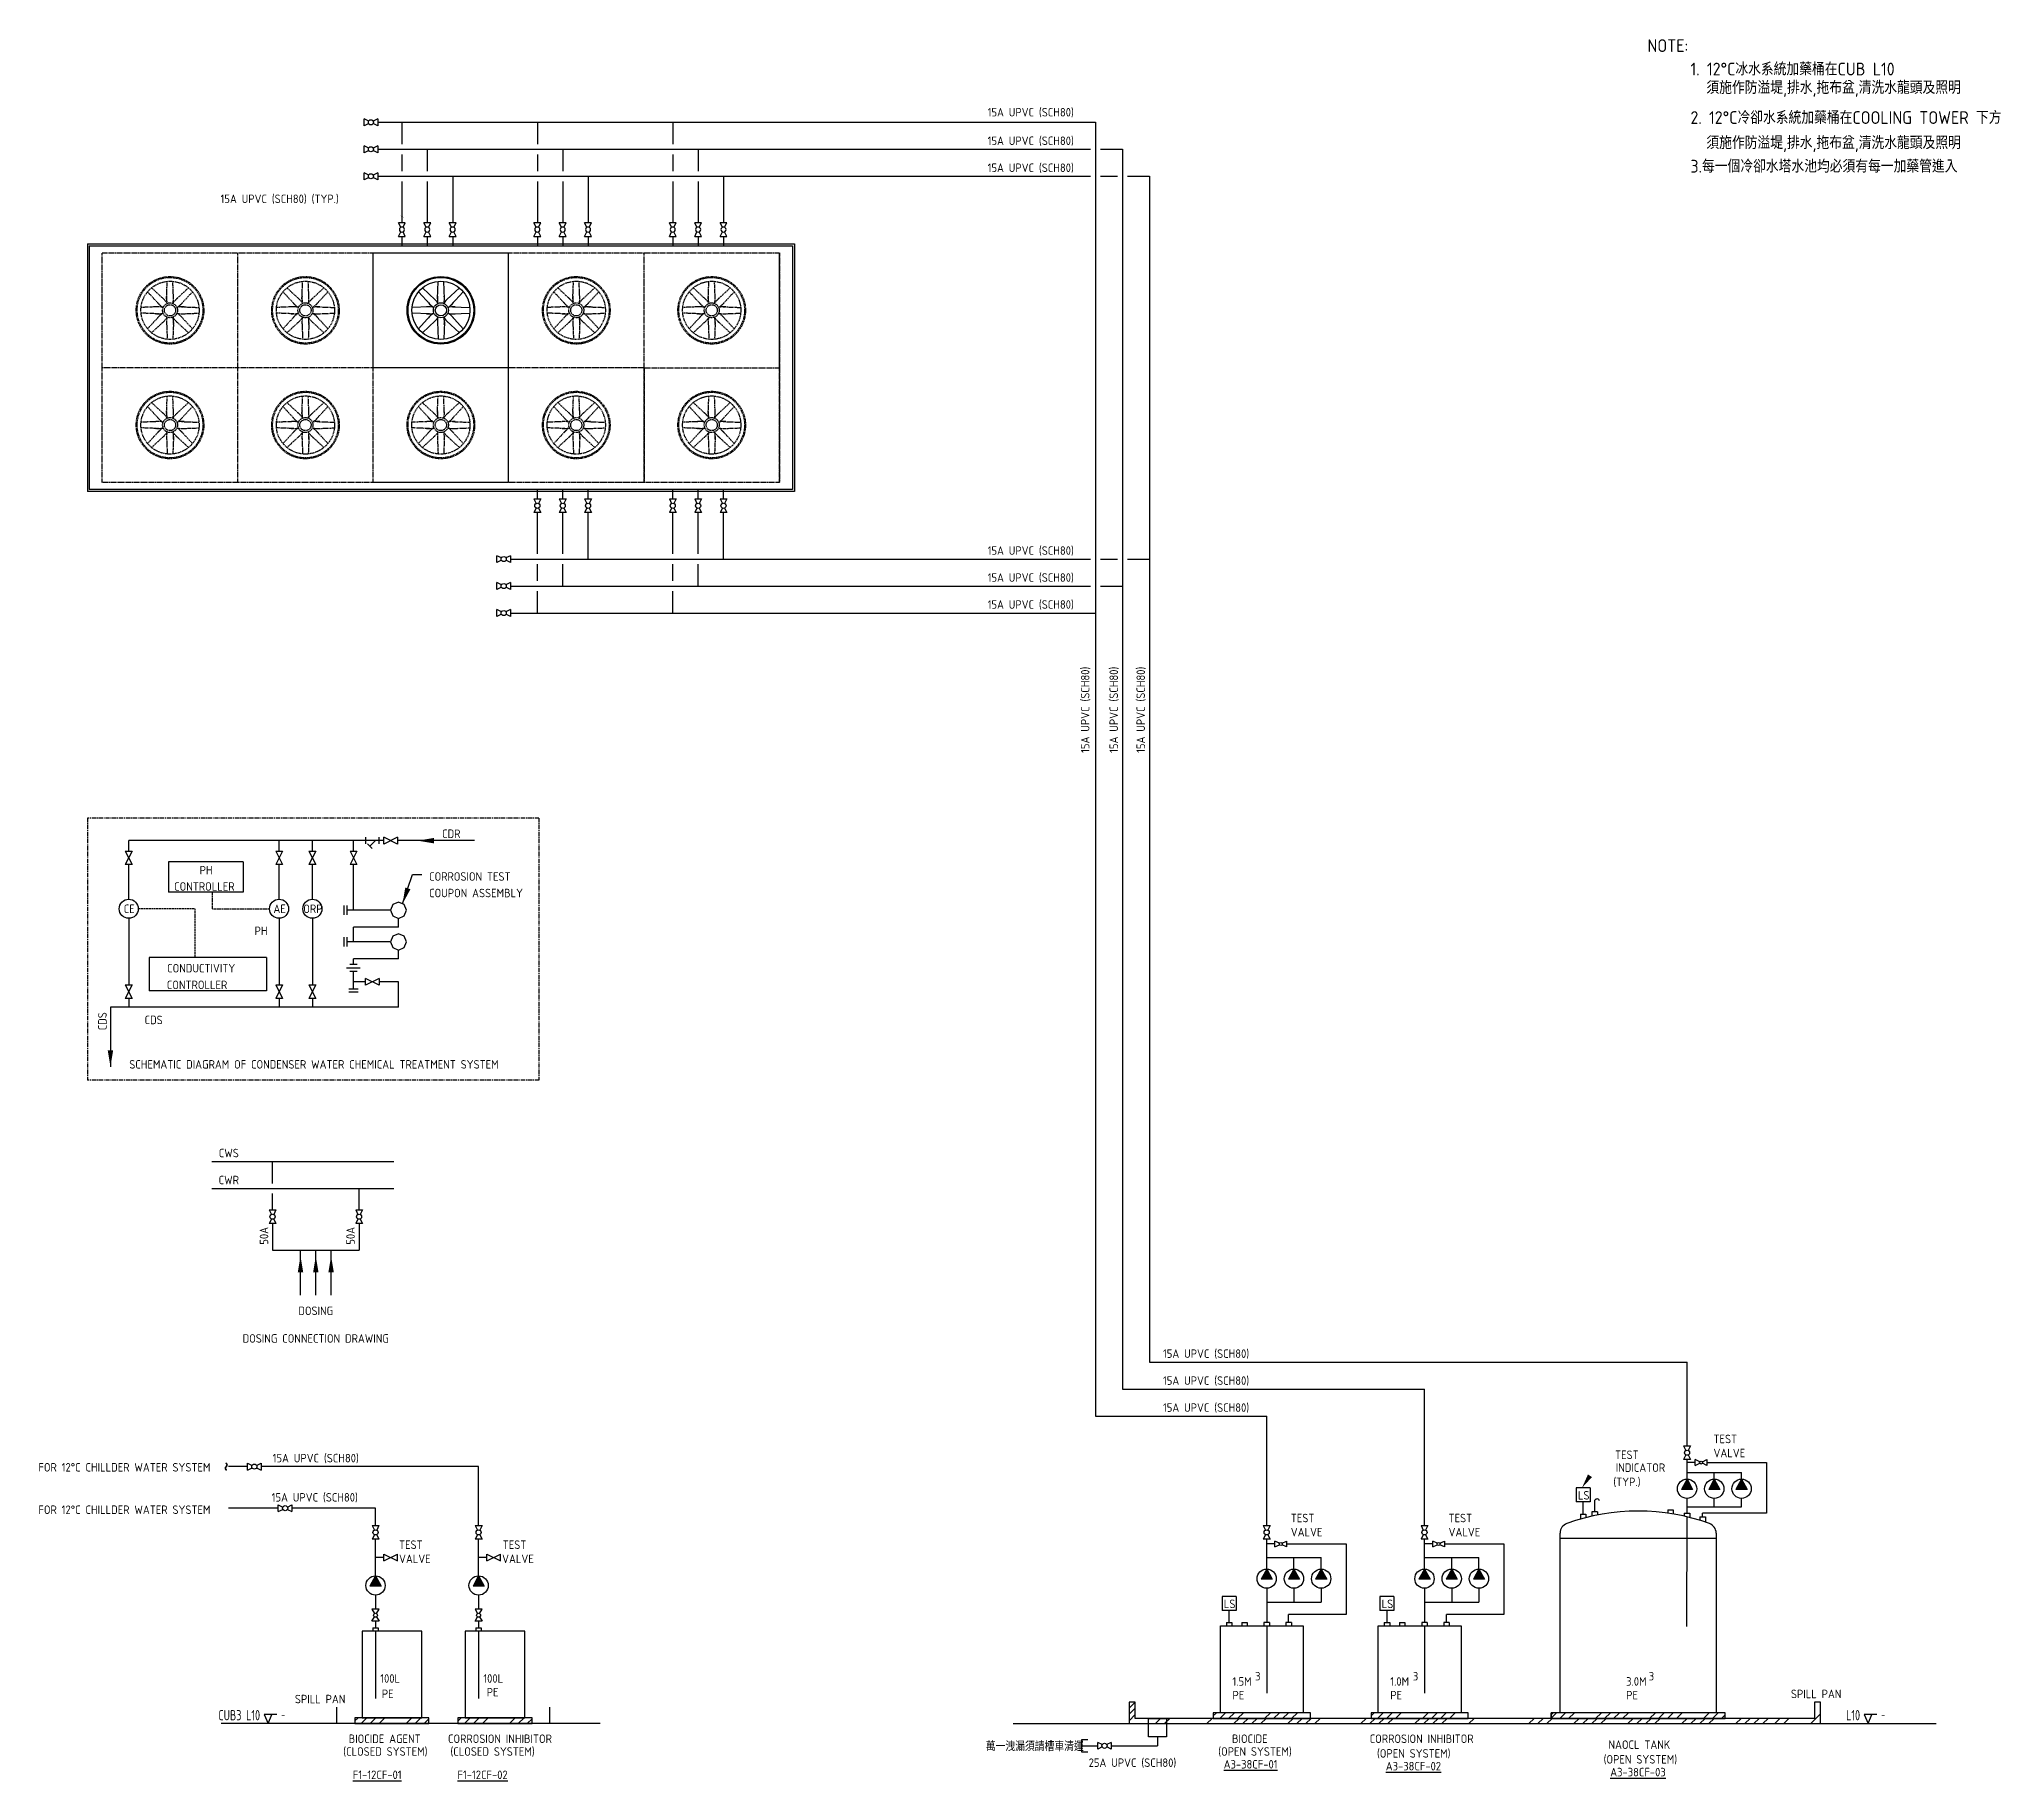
# Model space of a CAD drawing. Header units: millimetres. Extents: x 139 to 715, y 66 to 578.
import ezdxf
from ezdxf.enums import TextEntityAlignment as Align

# ---------------------------------------------------------------- set-up
doc = ezdxf.new("R2010")
doc.units = ezdxf.units.MM
for name, pattern in [('CENTER', [2, 1.25, -0.25, 0.25, -0.25]), ('DOT2', [0.125, 0, -0.125]), ('HIDDEN', [0.375, 0.25, -0.125])]:
    doc.linetypes.add(name, pattern=pattern)
for name, color, linetype in [('BASE', 3, 'Continuous'), ('EQ', 4, 'Continuous'), ('G-ANNO-TEXT', 3, 'Continuous'), ('M-CWTR-COND', 210, 'Continuous'), ('M-CWTR-EQPM', 22, 'Continuous'), ('M-CWTR-TEXT', 3, 'Continuous'), ('M-CWTR-VAVE', 2, 'Continuous'), ('M-DETL-02', 4, 'Continuous'), ('M-HVAC-EQPM', 22, 'Continuous'), ('M-SUMP', 1, 'Continuous'), ('M-TEXT-AR', 91, 'Continuous'), ('M6-CWTR-PIPE', 4, 'Continuous'), ('MENOTE', 4, 'Continuous'), ('TEXT', 3, 'Continuous'), ('TX1', 3, 'Continuous'), ('U-PCW-VALVE', 3, 'Continuous')]:
    doc.layers.add(name, color=color, linetype=linetype)
doc.styles.add('AA-TXT', font='isocp.shx', dxfattribs={"bigfont": 'chineset.shx'})

msp = doc.modelspace()

# ---------------------------------------------------------------- texts
at = {"layer": 'M-CWTR-COND', "style": 'AA-TXT'}
msp.add_text('~', height=5, rotation=270, dxfattribs=at).set_placement((191.39, 158.61), align=Align.CENTER)
at = {"layer": 'M-CWTR-TEXT', "linetype": 'Continuous', "style": 'AA-TXT'}
for s, height, p in [('NOTE:', 3.75, (611.17, 573.99)), ('1. 12%%DC冰水系統加藥桶在CUB L10', 3.75, (623.8, 567.12)), ('須施作防溢堤,排水,拖布盆,清洗水龍頭及照明', 3.75, (628.46, 561.69)), ('2. 12%%DC冷卻水系統加藥桶在COOLING TOWER 下方', 3.75, (623.8, 552.87)), ('須施作防溢堤,排水,拖布盆,清洗水龍頭及照明', 3.75, (628.46, 545.49)), ('3.每一個冷卻水塔水池均必須有每一加藥管進入', 3.75, (623.8, 538.58)), (' CDR', 2.5, (255.95, 343.2)), ('PH', 2.5, (186.23, 332.49)), ('CONTROLLER', 2.5, (178.75, 327.72)), ('CORROSION TEST', 2.5, (253.58, 330.65)), ('COUPON ASSEMBLY', 2.5, (253.58, 325.79)), ('PH', 2.5, (202.35, 314.68)), ('CONDUCTIVITY', 2.5, (176.69, 303.71)), ('CONTROLLER', 2.5, (176.61, 298.82)), (' CDS', 2.5, (168.64, 288.53)), ('TEST ', 2.5, (630.55, 165.49)), ('TEST ', 2.5, (601.66, 160.84)), ('VALVE', 2.5, (630.55, 161.35)), ('(TYP.)', 2.5, (601.15, 152.87)), ('INDICATOR', 2.5, (601.85, 157.07)), ('TEST ', 2.5, (244.75, 134.44)), ('VALVE', 2.5, (244.75, 130.29)), ('VALVE', 2.5, (275.01, 130.29)), ('TEST ', 2.5, (275.18, 134.44)), ('3', 2.5, (496.02, 95.81)), ('3', 2.5, (542.32, 95.81)), ('3', 2.5, (611.56, 95.81)), ('100L', 2.5, (239.23, 95.15)), ('PE', 2.5, (239.7, 90.65)), ('100L', 2.5, (269.48, 95.15)), ('PE', 2.5, (270.48, 91.12)), ('1.5M', 2.5, (489.36, 94.29)), ('PE', 2.5, (489.37, 90.25)), ('1.0M', 2.5, (535.67, 94.29)), ('PE', 2.5, (535.68, 90.25)), ('3.0M', 2.5, (604.91, 94.29)), ('PE', 2.5, (604.91, 90.25)), ('SPILL PAN', 2.5, (653.27, 90.62)), ('SPILL PAN', 2.5, (214.18, 89.11)), ('(CLOSED SYSTEM)', 2.5, (228.37, 73.71)), ('BIOCIDE AGENT', 2.5, (229.97, 77.46)), ('CORROSION INHIBITOR', 2.5, (259.12, 77.46)), ('(CLOSED SYSTEM)', 2.5, (259.83, 73.71)), ('萬一洩漏須請槽車清運', 2.5, (416.96, 75.11)), ('(OPEN SYSTEM)', 2.5, (485.19, 73.71)), ('BIOCIDE', 2.5, (489.22, 77.46)), ('CORROSION INHIBITOR', 2.5, (529.64, 77.46)), ('(OPEN SYSTEM)', 2.5, (531.78, 73.15)), ('NAOCL TANK', 2.5, (599.72, 75.72)), ('%%UF1-12CF-01', 2.5, (231.18, 66.87)), ('%%UF1-12CF-02', 2.5, (261.89, 66.86)), ('%%UA3-38CF-01', 2.5, (486.78, 69.96)), ('%%UA3-38CF-02', 2.5, (534.35, 69.4)), ('(OPEN SYSTEM)', 2.5, (598.3, 71.41)), ('%%UA3-38CF-03', 2.5, (600.24, 67.66))]:
    msp.add_text(s, height=height, dxfattribs=at).set_placement(p)
for s, p in [('15A UPVC (SCH80)', (430.15, 555.06)), ('15A UPVC (SCH80)', (430.15, 546.68)), ('15A UPVC (SCH80)', (430.15, 538.76)), ('15A UPVC (SCH80) (TYP.)', (209.71, 529.64)), ('15A UPVC (SCH80)', (430.15, 426.35)), ('15A UPVC (SCH80)', (430.15, 418.43)), ('15A UPVC (SCH80)', (430.15, 410.51)), ('CWS', (194.79, 249.44)), ('CWR', (194.79, 241.52)), ('DOSING', (220.3, 203.12)), ('DOSING CONNECTION DRAWING', (220.3, 195)), ('15A UPVC (SCH80)', (481.61, 190.54)), ('15A UPVC (SCH80)', (481.61, 182.62)), ('15A UPVC (SCH80)', (481.61, 174.7)), ('15A UPVC (SCH80)', (220.3, 159.86)), ('FOR 12%%DC CHILLDER WATER SYSTEM', (164.15, 157.16)), ('15A UPVC (SCH80)', (220.01, 148.34)), ('FOR 12%%DC CHILLDER WATER SYSTEM', (164.15, 144.71)), ('25A UPVC (SCH80)', (460.01, 70.43))]:
    msp.add_text(s, height=2.5, dxfattribs=at).set_placement(p, align=Align.CENTER)
for s, p in [('15A UPVC (SCH80)', (447.38, 380.85)), ('15A UPVC (SCH80)', (455.77, 380.85)), ('15A UPVC (SCH80)', (463.69, 380.85)), ('50A', (206.37, 226.39)), ('50A', (231.77, 226.39))]:
    msp.add_text(s, height=2.5, rotation=90, dxfattribs=at).set_placement(p, align=Align.CENTER)
msp.add_text(' CDS', height=2.5, rotation=90, dxfattribs=at).set_placement((158.94, 285.3))
at = {"layer": 'M-CWTR-TEXT', "style": 'AA-TXT'}
for s, p in [('SCHEMATIC DIAGRAM OF CONDENSER WATER CHEMICAL TREATMENT SYSTEM', (165.57, 275.48)), ('TEST ', (506.48, 142.27)), ('TEST ', (552.79, 142.27)), ('VALVE', (506.48, 138.13)), ('VALVE', (552.79, 138.13))]:
    msp.add_text(s, height=2.5, dxfattribs=at).set_placement(p)
at = {"layer": 'MENOTE', "style": 'AA-TXT'}
for p in [(590.76, 148.94), (486.84, 117.06), (533.15, 117.06)]:
    msp.add_text('LS', height=2.5, dxfattribs=at).set_placement(p)
at = {"layer": 'U-PCW-VALVE', "style": 'AA-TXT'}
for s, p in [('CE', (165.57, 322.42)), ('AE', (209.7, 322.42)), ('ORP', (219.47, 322.42))]:
    msp.add_text(s, height=2.5, dxfattribs=at).set_placement(p, align=Align.MIDDLE)

# ---------------------------------------------------------------- blocks, each defined once
blk = doc.blocks.new('MF22DA')
at = {"linetype": 'ByBlock'}
for p, q in [((-0.5, 0), (-0.25, 0)), ((-0.25, 0.27), (-0.25, -0.27)), ((0, 0.5), (0, -0.5)), ((0.25, 0.27), (0.25, -0.27)), ((0.25, 0), (0.5, 0))]:
    blk.add_line(p, q, dxfattribs=at)
blk = doc.blocks.new('0111B')
at = {"layer": 'M-CWTR-VAVE'}
for p, q in [((0, 4), (0.66, 2.67)), ((0, 4), (2, 4)), ((0.66, 1.33), (0, 0)), ((2, 0), (0, 0)), ((2, 4), (1.34, 2.67)), ((1.34, 1.33), (2, 0))]:
    blk.add_line(p, q, dxfattribs=at)
blk.add_circle((1, 2), 0.75, dxfattribs=at)
blk = doc.blocks.new('RISER-TXT')
at = {"layer": 'G-ANNO-TEXT'}
for p, q in [((-1.15, 2.64), (0, 0)), ((2.6, 2.64), (-1.15, 2.64)), ((0, 0), (1.15, 2.64))]:
    blk.add_line(p, q, dxfattribs=at)
at = {"layer": 'G-ANNO-TEXT', "style": 'AA-TXT', "width": 0.8}
blk.add_attdef('LEVEL', text='', height=3, dxfattribs=at).set_placement((-2.33, 0.96), align=Align.RIGHT)
blk.add_attdef('HIGEHT', (3.82, 1.42), '', height=2.5, dxfattribs=at)
blk = doc.blocks.new('MA20D1')
at = {"layer": 'M-CWTR-VAVE'}
for p, q in [((-0.11, 0.06), (-0.5, 0.25)), ((-0.5, -0.25), (-0.5, 0.25)), ((0.11, 0.06), (0.5, 0.25)), ((0.5, 0.25), (0.5, -0.25)), ((-0.5, -0.25), (-0.11, -0.06)), ((0.5, -0.25), (0.11, -0.06))]:
    blk.add_line(p, q, dxfattribs=at)
blk.add_circle((0, 0), 0.128, dxfattribs=at)

# ---------------------------------------------------------------- hatches: boundary and pattern name
at = {"layer": 'M-CWTR-EQPM'}
h = msp.add_hatch(dxfattribs=at)
h.set_pattern_fill('ANSI34', color=252, scale=14.933333, style=0)
h.set_pattern_definition([(45, (-83.854, 21.707), (-7.9196, 7.9196), []), (45, (-81.214, 21.707), (-7.9196, 7.9196), []), (45, (-78.574, 21.707), (-7.9196, 7.9196), []), (45, (-75.934, 21.707), (-7.9196, 7.9196), [])])
h.paths.add_polyline_path([(231.79, 84.84), (231.79, 83.16), (253.53, 83.16), (253.53, 84.84)])
h = msp.add_hatch(dxfattribs=at)
h.set_pattern_fill('ANSI34', color=252, scale=14.933333, style=0)
h.set_pattern_definition([(45, (-53.598, 21.707), (-7.9196, 7.9196), []), (45, (-50.958, 21.707), (-7.9196, 7.9196), []), (45, (-48.318, 21.707), (-7.9196, 7.9196), []), (45, (-45.678, 21.707), (-7.9196, 7.9196), [])])
h.paths.add_polyline_path([(262.04, 84.84), (262.04, 83.16), (283.78, 83.16), (283.78, 84.84)])
h = msp.add_hatch(dxfattribs=at)
h.set_pattern_fill('ANSI34', color=252, scale=14.933333, style=0)
h.set_pattern_definition([(45, (168.08, 23.222), (-7.9196, 7.9196), []), (45, (170.72, 23.222), (-7.9196, 7.9196), []), (45, (173.36, 23.222), (-7.9196, 7.9196), []), (45, (176, 23.222), (-7.9196, 7.9196), [])])
h.paths.add_polyline_path([(483.72, 86.36), (483.72, 84.68), (512.27, 84.68), (512.27, 86.36)])
h = msp.add_hatch(dxfattribs=at)
h.set_pattern_fill('ANSI34', color=252, scale=14.933333, style=0)
h.set_pattern_definition([(45, (214.386, 23.222), (-7.9196, 7.9196), []), (45, (217.025, 23.222), (-7.9196, 7.9196), []), (45, (219.665, 23.222), (-7.9196, 7.9196), []), (45, (222.305, 23.222), (-7.9196, 7.9196), [])])
h.paths.add_polyline_path([(530.03, 86.36), (530.03, 84.68), (558.58, 84.68), (558.58, 86.36)])
h = msp.add_hatch(dxfattribs=at)
h.set_pattern_fill('ANSI34', color=252, scale=14.933333, style=0)
h.set_pattern_definition([(45, (214.116, 23.222), (-7.9196, 7.9196), []), (45, (216.756, 23.222), (-7.9196, 7.9196), []), (45, (219.396, 23.222), (-7.9196, 7.9196), []), (45, (222.036, 23.222), (-7.9196, 7.9196), [])])
h.paths.add_polyline_path([(583.37, 86.36), (583.37, 84.68), (582.86, 84.68), (582.86, 86.36)])
h = msp.add_hatch(dxfattribs=at)
h.set_pattern_fill('ANSI34', color=252, scale=14.933333, style=0)
h.set_pattern_definition([(45, (265.231, 23.222), (-7.9196, 7.9196), []), (45, (267.871, 23.222), (-7.9196, 7.9196), []), (45, (270.511, 23.222), (-7.9196, 7.9196), []), (45, (273.151, 23.222), (-7.9196, 7.9196), [])])
h.paths.add_polyline_path([(582.86, 86.36), (582.86, 84.68), (633.98, 84.68), (633.98, 86.36)])

# ---------------------------------------------------------------- linework, layer by layer
at = {"ltscale": 0.1}
for p, q in [((226.53, 83.16), (226.53, 87.96)), ((289.04, 83.16), (289.04, 87.96)), ((289.04, 83.16), (226.53, 83.16))]:
    msp.add_line(p, q, dxfattribs=at)
at = {"color": 1, "ltscale": 0.1}
for p, q in [((303.8, 83.16), (192.58, 83.16)), ((425, 83.16), (459.01, 83.16)), ((661.94, 83.16), (695.94, 83.16))]:
    msp.add_line(p, q, dxfattribs=at)
at = {"layer": 'BASE', "color": 3}
for points in [[(231.79, 84.84), (231.79, 83.16), (253.53, 83.16), (253.53, 84.84)], [(262.04, 84.84), (262.04, 83.16), (283.78, 83.16), (283.78, 84.84)], [(483.72, 86.36), (483.72, 84.68), (512.27, 84.68), (512.27, 86.36)], [(530.03, 86.36), (530.03, 84.68), (558.58, 84.68), (558.58, 86.36)], [(582.86, 86.36), (582.86, 84.68), (582.86, 84.68), (582.86, 86.36)], [(582.86, 86.36), (582.86, 84.68), (633.98, 84.68), (633.98, 86.36)]]:
    msp.add_lwpolyline(points, close=True, dxfattribs=at)
at = {"layer": 'EQ'}
for p, q in [((594.38, 152.4), (590.27, 152.4)), ((590.27, 152.4), (590.27, 148.29)), ((594.38, 152.4), (594.38, 148.29)), ((594.38, 148.29), (590.27, 148.29)), ((486.36, 120.52), (486.36, 116.41)), ((490.47, 120.52), (486.36, 120.52)), ((490.47, 116.41), (486.36, 116.41)), ((490.47, 120.52), (490.47, 116.41)), ((532.66, 120.52), (532.66, 116.41)), ((536.77, 120.52), (532.66, 120.52)), ((536.77, 116.41), (532.66, 116.41)), ((536.77, 120.52), (536.77, 116.41))]:
    msp.add_line(p, q, dxfattribs=at)
at = {"layer": 'M-CWTR-COND'}
for p, q in [((238.51, 553.35), (449.17, 553.35)), ((245.59, 553.35), (245.59, 546.93)), ((285.34, 553.35), (285.34, 546.93)), ((325.09, 553.35), (325.09, 546.93)), ((449.17, 553.35), (449.17, 173.45)), ((238.51, 545.43), (447.67, 545.43)), ((245.59, 543.93), (245.59, 539.01)), ((253.04, 545.43), (253.04, 539.01)), ((285.34, 543.93), (285.34, 539.01)), ((292.79, 545.43), (292.79, 539.01)), ((325.09, 543.93), (325.09, 539.01)), ((332.53, 545.43), (332.53, 539.01)), ((450.67, 545.43), (457.08, 545.43)), ((457.08, 545.43), (457.08, 181.37)), ((238.51, 537.51), (447.67, 537.51)), ((245.59, 536.01), (245.59, 523.86)), ((253.04, 536.01), (253.04, 523.86)), ((260.49, 537.51), (260.49, 523.86)), ((285.34, 536.01), (285.34, 523.86)), ((292.79, 536.01), (292.79, 523.86)), ((300.23, 537.51), (300.23, 523.86)), ((325.09, 536.01), (325.09, 523.86)), ((332.53, 536.01), (332.53, 523.86)), ((339.98, 537.51), (339.98, 523.86)), ((450.67, 537.51), (455.58, 537.51)), ((458.58, 537.51), (465, 537.51)), ((465, 537.51), (465, 189.29)), ((245.59, 519.86), (245.59, 517.11)), ((253.04, 519.86), (253.04, 517.11)), ((260.49, 519.86), (260.49, 517.11)), ((285.34, 519.86), (285.34, 517.11)), ((292.79, 519.86), (292.79, 517.11)), ((300.23, 519.86), (300.23, 517.11)), ((325.09, 519.86), (325.09, 517.11)), ((332.53, 519.86), (332.53, 517.11)), ((339.98, 519.86), (339.98, 517.11)), ((285.34, 442.75), (285.34, 445.5)), ((292.79, 442.75), (292.79, 445.5)), ((300.23, 442.75), (300.23, 445.5)), ((325.09, 442.75), (325.09, 445.5)), ((332.53, 442.75), (332.53, 445.5)), ((339.98, 442.75), (339.98, 445.5)), ((285.34, 426.6), (285.34, 438.75)), ((292.79, 426.6), (292.79, 438.75)), ((300.23, 425.1), (300.23, 438.75)), ((325.09, 426.6), (325.09, 438.75)), ((332.53, 426.6), (332.53, 438.75)), ((339.98, 425.1), (339.98, 438.75)), ((277.46, 425.1), (447.67, 425.1)), ((285.34, 418.68), (285.34, 423.6)), ((292.79, 417.18), (292.79, 423.6)), ((325.09, 418.68), (325.09, 423.6)), ((332.53, 417.18), (332.53, 423.6)), ((450.67, 425.1), (455.58, 425.1)), ((458.58, 425.1), (465, 425.1)), ((277.46, 417.18), (447.67, 417.18)), ((285.34, 409.26), (285.34, 415.68)), ((325.09, 409.26), (325.09, 415.68)), ((450.67, 417.18), (457.08, 417.18)), ((277.46, 409.26), (449.17, 409.26)), ((189.78, 248.19), (243.21, 248.19)), ((207.62, 241.77), (207.62, 248.19)), ((189.78, 240.27), (243.21, 240.27)), ((207.62, 233.99), (207.62, 238.77)), ((233.02, 233.99), (233.02, 240.27)), ((207.62, 229.99), (207.62, 222.18)), ((233.02, 229.99), (233.02, 222.18)), ((207.62, 222.18), (233.02, 222.18)), ((465, 189.29), (622.78, 189.29)), ((622.78, 164.7), (622.78, 189.29)), ((457.08, 181.37), (545.71, 181.37)), ((545.71, 141.3), (545.71, 181.37)), ((449.17, 173.45), (499.4, 173.45)), ((499.4, 141.3), (499.4, 173.45)), ((200.28, 158.61), (194.65, 158.61)), ((268.1, 158.61), (204.28, 158.61)), ((268.1, 141.3), (268.1, 158.61)), ((622.77, 156.89), (638.78, 156.88)), ((622.78, 154.95), (622.78, 160.7)), ((625.21, 159.81), (622.78, 159.81)), ((628.62, 159.81), (646.12, 159.81)), ((630.78, 154.95), (630.78, 156.88)), ((638.78, 154.95), (638.78, 156.88)), ((646.12, 159.81), (646.12, 144.98)), ((209.32, 146.41), (194.65, 146.41)), ((237.85, 146.41), (213.32, 146.41)), ((237.85, 141.3), (237.85, 146.41)), ((592.32, 144.7), (592.32, 148.29)), ((622.77, 144.99), (622.77, 149.29)), ((622.77, 146.81), (638.77, 146.8)), ((646.12, 144.98), (627.36, 144.98)), ((627.36, 143.82), (627.36, 144.98)), ((630.77, 146.81), (630.77, 149.29)), ((638.77, 146.8), (638.77, 149.29)), ((237.85, 141.3), (237.85, 142.59)), ((622.75, 111.67), (622.77, 143.88)), ((237.85, 126.55), (237.85, 137.3)), ((268.1, 126.35), (268.1, 137.3)), ((499.4, 128.35), (499.4, 137.3)), ((501.84, 135.9), (499.4, 135.9)), ((505.25, 135.9), (522.75, 135.9)), ((522.75, 135.9), (522.75, 115.16)), ((545.71, 128.35), (545.71, 137.3)), ((548.14, 135.9), (545.71, 135.9)), ((551.56, 135.9), (569.05, 135.9)), ((569.05, 135.9), (569.05, 115.16)), ((240.28, 131.9), (237.85, 131.9)), ((270.53, 131.9), (268.1, 131.9)), ((499.4, 131.96), (515.4, 131.96)), ((507.4, 128.35), (507.4, 131.96)), ((515.4, 128.35), (515.4, 131.96)), ((545.71, 131.96), (561.71, 131.96)), ((553.71, 128.35), (553.71, 131.96)), ((561.71, 128.35), (561.71, 131.96)), ((499.4, 122.88), (499.4, 112.82)), ((507.4, 122.88), (507.4, 118.81)), ((515.4, 122.88), (515.4, 118.81)), ((545.71, 122.88), (545.71, 112.82)), ((553.71, 122.88), (553.71, 118.81)), ((561.71, 122.88), (561.71, 118.81)), ((237.85, 120.88), (237.85, 116.71)), ((268.1, 120.88), (268.1, 116.71)), ((488.41, 112.82), (488.41, 116.41)), ((499.4, 118.81), (515.4, 118.81)), ((522.75, 115.16), (505.85, 115.16)), ((505.85, 112.82), (505.85, 115.16)), ((534.72, 112.82), (534.72, 116.41)), ((545.71, 118.81), (561.71, 118.81)), ((569.05, 115.16), (552.15, 115.16)), ((552.15, 112.82), (552.15, 115.16)), ((237.85, 113.21), (237.85, 111.31)), ((237.85, 110.33), (237.85, 90.54)), ((268.1, 113.21), (268.1, 111.31)), ((268.1, 110.33), (268.1, 90.54)), ((499.4, 111.85), (499.4, 92.05)), ((545.71, 111.85), (545.71, 92.05)), ((445.04, 76.63), (449.8, 76.63)), ((453.8, 76.63), (467.37, 76.63)), ((467.37, 79.28), (467.37, 76.63))]:
    msp.add_line(p, q, dxfattribs=at)
at = {"layer": 'M-CWTR-COND', "color": 3, "linetype": 'CENTER'}
msp.add_line((285.81, 349.02), (153.28, 349.02), dxfattribs=at)
at = {"layer": 'M-CWTR-COND', "color": 4}
for p, q in [((234.9, 342.42), (165.41, 342.42)), ((240.3, 342.42), (238.8, 342.42)), ((266.93, 342.42), (244.3, 342.42)), ((160.05, 293.49), (160.05, 276.03)), ((244.58, 293.49), (160.05, 293.49))]:
    msp.add_line(p, q, dxfattribs=at)
at = {"layer": 'M-CWTR-COND'}
msp.add_lwpolyline([(464.71, 84.68), (470.02, 84.68), (470.02, 79.28), (464.71, 79.28)], close=True, dxfattribs=at)
at = {"layer": 'M-CWTR-EQPM', "color": 3, "linetype": 'CENTER'}
for p, q in [((153.28, 349.02), (153.28, 272.05)), ((285.81, 349.02), (285.81, 272.05)), ((285.81, 272.05), (153.28, 272.05))]:
    msp.add_line(p, q, dxfattribs=at)
at = {"layer": 'M-CWTR-EQPM', "linetype": 'Continuous'}
for p, q in [((165.41, 339.38), (165.41, 342.42)), ((209.54, 339.38), (209.54, 342.42)), ((219.32, 339.38), (219.32, 342.42)), ((231.36, 339.38), (231.36, 342.42)), ((165.41, 325.22), (165.41, 335.38)), ((177.06, 336.21), (177.06, 327.33)), ((198.96, 336.21), (177.06, 336.21)), ((198.96, 336.21), (198.96, 327.33)), ((209.54, 325.22), (209.54, 335.38)), ((219.32, 325.22), (219.32, 335.38)), ((231.36, 326.29), (231.36, 335.38)), ((198.96, 327.33), (177.06, 327.33)), ((231.36, 321.99), (231.36, 326.29)), ((165.41, 319.62), (165.41, 300.08)), ((209.54, 319.62), (209.54, 300.08)), ((219.32, 319.62), (219.32, 300.08)), ((242.2, 321.99), (229.48, 321.99)), ((231.36, 321.99), (229.48, 321.99)), ((231.36, 312.68), (231.36, 316.98)), ((244.58, 316.98), (231.36, 316.98)), ((244.58, 316.98), (244.58, 319.61)), ((242.2, 312.68), (229.48, 312.68)), ((171.37, 308.12), (171.37, 298.33)), ((205.88, 308.12), (171.37, 308.12)), ((205.88, 308.12), (205.88, 298.33)), ((231.36, 307.14), (231.36, 307.67)), ((244.58, 307.67), (231.36, 307.67)), ((244.58, 307.67), (244.58, 310.3)), ((231.36, 298.8), (231.36, 303.11)), ((234.9, 300.96), (231.36, 300.96)), ((244.58, 300.96), (238.9, 300.96)), ((244.58, 293.49), (244.58, 300.96)), ((165.41, 296.08), (165.41, 293.49)), ((205.88, 298.33), (171.37, 298.33)), ((209.54, 296.08), (209.54, 293.49)), ((219.32, 296.08), (219.32, 293.49)), ((622.78, 154.95), (621.14, 151.92)), ((624.41, 151.92), (621.14, 151.92)), ((622.78, 154.95), (624.41, 151.92)), ((630.78, 154.95), (629.14, 151.92)), ((632.41, 151.92), (629.14, 151.92)), ((630.78, 154.95), (632.41, 151.92)), ((638.78, 154.95), (637.14, 151.92)), ((640.41, 151.92), (637.14, 151.92)), ((638.78, 154.95), (640.41, 151.92)), ((591.52, 144.7), (591.52, 143.25)), ((591.52, 144.7), (593.12, 144.7)), ((593.12, 144.7), (593.12, 143.73)), ((594.86, 145.38), (594.86, 144.06)), ((596.46, 145.38), (594.86, 145.38)), ((595.66, 148.67), (595.66, 145.38)), ((596.46, 145.38), (596.46, 144.4)), ((617.15, 145.93), (618.75, 145.93)), ((617.15, 145.93), (617.15, 144.95)), ((618.75, 145.93), (618.75, 144.7)), ((621.97, 144.99), (621.97, 144.02)), ((621.97, 144.99), (623.57, 144.99)), ((623.57, 144.99), (623.57, 143.68)), ((626.56, 143.82), (626.56, 142.84)), ((626.56, 143.82), (628.16, 143.82)), ((628.16, 143.82), (628.16, 142.31)), ((499.4, 128.55), (497.77, 125.52)), ((499.4, 128.55), (501.03, 125.52)), ((507.4, 128.55), (505.77, 125.52)), ((507.4, 128.55), (509.03, 125.52)), ((515.4, 128.55), (513.77, 125.52)), ((515.4, 128.55), (517.03, 125.52)), ((545.71, 128.55), (544.08, 125.52)), ((545.71, 128.55), (547.34, 125.52)), ((553.71, 128.55), (552.08, 125.52)), ((553.71, 128.55), (555.34, 125.52)), ((561.71, 128.55), (560.08, 125.52)), ((561.71, 128.55), (563.34, 125.52)), ((237.85, 126.55), (236.21, 123.52)), ((239.48, 123.52), (236.21, 123.52)), ((237.85, 126.55), (239.48, 123.52)), ((268.1, 126.55), (266.47, 123.52)), ((269.73, 123.52), (266.47, 123.52)), ((268.1, 126.55), (269.73, 123.52)), ((501.03, 125.52), (497.77, 125.52)), ((509.03, 125.52), (505.77, 125.52)), ((517.03, 125.52), (513.77, 125.52)), ((547.34, 125.52), (544.08, 125.52)), ((555.34, 125.52), (552.08, 125.52)), ((563.34, 125.52), (560.08, 125.52)), ((251.42, 110.33), (233.9, 110.33)), ((233.9, 110.33), (233.9, 84.84)), ((237.05, 111.31), (237.05, 110.33)), ((237.05, 111.31), (238.64, 111.31)), ((238.64, 111.31), (238.64, 110.33)), ((251.42, 84.84), (251.42, 110.33)), ((264.15, 110.33), (264.15, 84.84)), ((281.67, 110.33), (264.15, 110.33)), ((267.3, 111.31), (268.9, 111.31)), ((267.3, 111.31), (267.3, 110.33)), ((268.9, 111.31), (268.9, 110.33)), ((281.67, 84.84), (281.67, 110.33)), ((485.83, 111.85), (510.16, 111.85)), ((485.83, 86.36), (485.83, 111.85)), ((487.61, 112.82), (489.21, 112.82)), ((487.61, 112.82), (487.61, 111.85)), ((489.21, 112.82), (489.21, 111.85)), ((492.09, 112.82), (492.09, 111.85)), ((492.09, 112.82), (493.69, 112.82)), ((493.69, 112.82), (493.69, 111.85)), ((498.6, 112.82), (498.6, 111.85)), ((500.2, 112.82), (498.6, 112.82)), ((500.2, 112.82), (500.2, 111.85)), ((505.05, 112.82), (505.05, 111.85)), ((506.65, 112.82), (505.05, 112.82)), ((506.65, 112.82), (506.65, 111.85)), ((510.16, 111.85), (510.16, 86.36)), ((532.14, 111.85), (556.46, 111.85)), ((532.14, 86.36), (532.14, 111.85)), ((533.92, 112.82), (535.52, 112.82)), ((533.92, 112.82), (533.92, 111.85)), ((535.52, 112.82), (535.52, 111.85)), ((538.39, 112.82), (538.39, 111.85)), ((538.39, 112.82), (539.99, 112.82)), ((539.99, 112.82), (539.99, 111.85)), ((544.91, 112.82), (544.91, 111.85)), ((546.51, 112.82), (544.91, 112.82)), ((546.51, 112.82), (546.51, 111.85)), ((551.35, 112.82), (551.35, 111.85)), ((552.95, 112.82), (551.35, 112.82)), ((552.95, 112.82), (552.95, 111.85)), ((556.46, 111.85), (556.46, 86.36)), ((233.9, 84.84), (251.42, 84.84)), ((264.15, 84.84), (281.67, 84.84)), ((264.15, 84.84), (281.67, 84.84)), ((510.16, 86.36), (485.83, 86.36)), ((556.46, 86.36), (532.14, 86.36))]:
    msp.add_line(p, q, dxfattribs=at)
at = {"layer": 'M-CWTR-EQPM', "color": 2, "linetype": 'DOT2'}
for p, q in [((184.77, 322.42), (168.21, 322.42)), ((184.77, 322.42), (184.77, 308.12)), ((190.01, 322.42), (190.01, 327.33)), ((190.01, 322.42), (206.74, 322.42))]:
    msp.add_line(p, q, dxfattribs=at)
at = {"layer": 'M-CWTR-EQPM'}
for p, q in [((585.53, 86.36), (585.53, 139.1)), ((631.32, 139.1), (631.32, 86.36)), ((585.53, 137.6), (631.32, 137.6)), ((631.32, 86.36), (585.53, 86.36))]:
    msp.add_line(p, q, dxfattribs=at)
at = {"layer": 'M-CWTR-EQPM', "color": 252}
for p, q in [((459.01, 87.71), (460.78, 89.48)), ((459.01, 85.93), (460.78, 87.7)), ((459.01, 84.01), (460.78, 85.78)), ((466.74, 83.16), (468.26, 84.68)), ((469.38, 83.16), (470.9, 84.68)), ((469.42, 83.16), (470.94, 84.68)), ((481.88, 83.16), (483.39, 84.68)), ((489.8, 83.16), (491.31, 84.68)), ((492.44, 83.16), (493.95, 84.68)), ((495.08, 83.16), (496.59, 84.68)), ((497.72, 83.16), (499.23, 84.68)), ((505.64, 83.16), (507.15, 84.68)), ((508.28, 83.16), (509.79, 84.68)), ((510.92, 83.16), (512.43, 84.68)), ((513.56, 83.16), (515.07, 84.68)), ((527.08, 83.16), (528.59, 84.68)), ((529.72, 83.16), (531.23, 84.68)), ((532.36, 83.16), (533.87, 84.68)), ((535, 83.16), (536.51, 84.68)), ((542.91, 83.16), (544.43, 84.68)), ((545.55, 83.16), (547.07, 84.68)), ((548.19, 83.16), (549.71, 84.68)), ((550.83, 83.16), (552.35, 84.68)), ((558.75, 83.16), (560.27, 84.68)), ((576.39, 83.16), (577.91, 84.68)), ((579.03, 83.16), (580.55, 84.68)), ((581.67, 83.16), (583.19, 84.68)), ((589.59, 83.16), (591.11, 84.68)), ((592.23, 83.16), (593.75, 84.68)), ((594.87, 83.16), (596.39, 84.68)), ((597.51, 83.16), (599.03, 84.68)), ((605.43, 83.16), (606.95, 84.68)), ((608.07, 83.16), (609.59, 84.68)), ((610.71, 83.16), (612.23, 84.68)), ((613.35, 83.16), (614.87, 84.68)), ((621.27, 83.16), (622.79, 84.68)), ((623.91, 83.16), (625.43, 84.68)), ((626.55, 83.16), (628.07, 84.68)), ((629.19, 83.16), (630.71, 84.68)), ((637.11, 83.16), (638.63, 84.68)), ((639.75, 83.16), (641.27, 84.68)), ((642.39, 83.16), (643.91, 84.68)), ((645.03, 83.16), (646.55, 84.68)), ((648.53, 83.16), (650.05, 84.68)), ((651.17, 83.16), (652.69, 84.68)), ((659.09, 83.16), (661.94, 86)), ((661.73, 83.16), (661.94, 83.36))]:
    msp.add_line(p, q, dxfattribs=at)
at = {"layer": 'M-CWTR-EQPM', "linetype": 'Continuous'}
for centre in [(622.78, 152.12), (630.78, 152.12), (638.78, 152.12), (499.4, 125.71), (507.4, 125.71), (515.4, 125.71), (545.71, 125.71), (553.71, 125.71), (561.71, 125.71), (237.85, 123.71), (268.1, 123.71)]:
    msp.add_circle(centre, 2.83, dxfattribs=at)
at = {"layer": 'M-CWTR-EQPM'}
for centre, radius, start, end in [((608.42, 83.95), 61.62, 70.15154, 109.84846), ((596.36, 148.33), 0.78, 14.31658, 154.11424), ((588.51, 139.1), 2.99, 109.84846, 180), ((628.33, 139.1), 2.99, 0, 70.15154)]:
    msp.add_arc(centre, radius, start, end, dxfattribs=at)
at = {"layer": 'M-CWTR-EQPM', "linetype": 'Continuous'}
for points in [[(622.78, 154.95), (621.14, 151.92), (624.41, 151.92)], [(630.78, 154.95), (629.14, 151.92), (632.41, 151.92)], [(638.78, 154.95), (637.14, 151.92), (640.41, 151.92)], [(499.4, 128.55), (497.77, 125.52), (501.03, 125.52)], [(507.4, 128.55), (505.77, 125.52), (509.03, 125.52)], [(515.4, 128.55), (513.77, 125.52), (517.03, 125.52)], [(545.71, 128.55), (544.08, 125.52), (547.34, 125.52)], [(553.71, 128.55), (552.08, 125.52), (555.34, 125.52)], [(561.71, 128.55), (560.08, 125.52), (563.34, 125.52)], [(237.85, 126.55), (236.21, 123.52), (239.48, 123.52)], [(268.1, 126.55), (266.47, 123.52), (269.73, 123.52)]]:
    msp.add_solid(points, dxfattribs=at)
at = {"layer": 'M-CWTR-TEXT'}
for p, q in [((242.89, 323.67), (242.2, 321.99)), ((244.58, 324.37), (242.89, 323.67)), ((246.26, 323.67), (244.58, 324.37)), ((246.96, 321.99), (246.26, 323.67)), ((242.2, 321.99), (242.89, 320.31)), ((242.89, 320.31), (244.58, 319.61)), ((244.58, 319.61), (246.26, 320.31)), ((246.26, 320.31), (246.96, 321.99)), ((242.89, 314.36), (242.2, 312.68)), ((242.2, 312.68), (242.89, 311)), ((244.58, 315.06), (242.89, 314.36)), ((242.89, 311), (244.58, 310.3)), ((246.26, 314.36), (244.58, 315.06)), ((244.58, 310.3), (246.26, 311)), ((246.96, 312.68), (246.26, 314.36)), ((246.26, 311), (246.96, 312.68))]:
    msp.add_line(p, q, dxfattribs=at)
msp.add_lwpolyline([(245.77, 323.87), (248.74, 332.47), (251.43, 332.47)], dxfattribs=at)
at = {"layer": 'M-CWTR-VAVE'}
for p, q in [((234.9, 343.4), (234.9, 341.45)), ((234.9, 343.4), (234.9, 341.45)), ((238.8, 342.42), (234.9, 342.42)), ((236.88, 340.09), (235.5, 341.47)), ((236.88, 340.09), (235.5, 341.47)), ((237.83, 342.42), (236.19, 340.78)), ((238.8, 343.4), (238.8, 341.45)), ((238.8, 343.4), (238.8, 341.45)), ((244.3, 341.42), (240.3, 343.42)), ((244.3, 343.42), (240.3, 341.42)), ((240.3, 341.42), (240.3, 343.42)), ((244.3, 343.42), (244.3, 341.42)), ((166.41, 339.38), (164.41, 335.38)), ((164.41, 339.38), (166.41, 335.38)), ((164.41, 339.38), (166.41, 339.38)), ((166.41, 335.38), (164.41, 335.38)), ((208.54, 339.38), (210.54, 339.38)), ((208.54, 339.38), (210.54, 335.38)), ((210.54, 339.38), (208.54, 335.38)), ((210.54, 335.38), (208.54, 335.38)), ((218.32, 339.38), (220.32, 339.38)), ((218.32, 339.38), (220.32, 335.38)), ((220.32, 339.38), (218.32, 335.38)), ((220.32, 335.38), (218.32, 335.38)), ((230.36, 339.38), (232.36, 339.38)), ((230.36, 339.38), (232.36, 335.38)), ((232.36, 339.38), (230.36, 335.38)), ((232.36, 335.38), (230.36, 335.38)), ((164.41, 300.08), (166.41, 300.08)), ((164.41, 300.08), (166.41, 296.08)), ((166.41, 300.08), (164.41, 296.08)), ((210.54, 300.08), (208.54, 296.08)), ((208.54, 300.08), (210.54, 296.08)), ((208.54, 300.08), (210.54, 300.08)), ((218.32, 300.08), (220.32, 300.08)), ((218.32, 300.08), (220.32, 296.08)), ((220.32, 300.08), (218.32, 296.08)), ((234.9, 299.96), (234.9, 301.96)), ((238.9, 301.96), (234.9, 299.96)), ((238.9, 299.96), (234.9, 301.96)), ((238.9, 301.96), (238.9, 299.96)), ((166.41, 296.08), (164.41, 296.08)), ((210.54, 296.08), (208.54, 296.08)), ((220.32, 296.08), (218.32, 296.08)), ((240.28, 130.9), (240.28, 132.9)), ((240.28, 130.9), (244.28, 132.9)), ((240.28, 132.9), (244.28, 130.9)), ((244.28, 130.9), (244.28, 132.9)), ((270.53, 132.9), (274.53, 130.9)), ((270.53, 130.9), (274.53, 132.9)), ((270.53, 130.9), (270.53, 132.9)), ((274.53, 130.9), (274.53, 132.9)), ((446.87, 78.36), (445.04, 78.36)), ((445.04, 78.36), (445.04, 74.89)), ((445.04, 74.89), (446.87, 74.89))]:
    msp.add_line(p, q, dxfattribs=at)
at = {"layer": 'M-CWTR-VAVE', "linetype": 'Continuous'}
for p, q in [((238.9, 116.71), (236.8, 116.71)), ((236.8, 116.71), (237.55, 115.45)), ((238.14, 115.45), (238.9, 116.71)), ((269.15, 116.71), (267.05, 116.71)), ((267.05, 116.71), (267.81, 115.45)), ((268.4, 115.45), (269.15, 116.71)), ((236.8, 113.21), (237.55, 114.47)), ((238.9, 113.21), (236.8, 113.21)), ((238.14, 114.47), (238.9, 113.21)), ((267.05, 113.21), (267.81, 114.47)), ((269.15, 113.21), (267.05, 113.21)), ((268.4, 114.47), (269.15, 113.21))]:
    msp.add_line(p, q, dxfattribs=at)
at = {"layer": 'M-CWTR-VAVE'}
for centre in [(237.85, 114.96), (268.1, 114.96)]:
    msp.add_circle(centre, 0.573, dxfattribs=at)
at = {"layer": 'M-DETL-02'}
for p, q in [((460.78, 89.47), (459.01, 89.47)), ((459.01, 89.47), (459.01, 83.16)), ((460.78, 84.68), (460.78, 89.47)), ((660.17, 89.47), (660.17, 84.68)), ((661.94, 89.47), (660.17, 89.47)), ((661.94, 83.16), (661.94, 89.47)), ((459.01, 83.16), (661.94, 83.16)), ((660.17, 84.68), (460.78, 84.68))]:
    msp.add_line(p, q, dxfattribs=at)
at = {"layer": 'M-HVAC-EQPM', "color": 252, "linetype": 'HIDDEN'}
for p, q in [((157.66, 515), (237.15, 515)), ((157.66, 481.3), (157.66, 515)), ((197.41, 481.3), (197.41, 515)), ((176.51, 501.52), (176.71, 506.65)), ((178.56, 501.52), (178.36, 506.65)), ((216.25, 501.52), (216.45, 506.65)), ((218.31, 501.52), (218.11, 506.65)), ((174.42, 499.81), (170.94, 503.57)), ((175.87, 501.26), (172.11, 504.74)), ((179.19, 501.26), (182.96, 504.74)), ((180.64, 499.81), (184.12, 503.57)), ((214.17, 499.81), (210.69, 503.57)), ((215.62, 501.26), (211.85, 504.74)), ((218.94, 501.26), (222.7, 504.74)), ((220.39, 499.81), (223.87, 503.57)), ((174.16, 499.18), (169.03, 498.98)), ((174.16, 497.12), (169.03, 497.32)), ((174.42, 496.49), (170.94, 492.73)), ((180.64, 496.49), (184.12, 492.73)), ((180.9, 499.18), (186.03, 498.98)), ((180.9, 497.12), (186.03, 497.32)), ((213.91, 499.18), (208.78, 498.98)), ((213.91, 497.12), (208.78, 497.32)), ((214.17, 496.49), (210.69, 492.73)), ((220.39, 496.49), (223.87, 492.73)), ((220.65, 499.18), (225.78, 498.98)), ((220.65, 497.12), (225.78, 497.32)), ((175.87, 495.04), (172.11, 491.56)), ((176.51, 494.78), (176.71, 489.65)), ((178.56, 494.78), (178.36, 489.65)), ((179.19, 495.04), (182.96, 491.56)), ((215.62, 495.04), (211.85, 491.56)), ((216.25, 494.78), (216.45, 489.65)), ((218.31, 494.78), (218.11, 489.65)), ((218.94, 495.04), (222.7, 491.56)), ((197.41, 481.3), (157.66, 481.3)), ((157.66, 447.61), (157.66, 481.3)), ((197.41, 447.61), (197.41, 481.3)), ((237.15, 481.3), (197.41, 481.3)), ((237.15, 447.61), (237.15, 481.3)), ((176.51, 467.83), (176.71, 472.95)), ((178.56, 467.83), (178.36, 472.95)), ((216.25, 467.83), (216.45, 472.95)), ((218.31, 467.83), (218.11, 472.95)), ((256, 467.83), (256.2, 472.95)), ((258.05, 467.83), (257.85, 472.95)), ((174.42, 466.12), (170.94, 469.88)), ((175.87, 467.57), (172.11, 471.05)), ((179.19, 467.57), (182.96, 471.05)), ((180.64, 466.12), (184.12, 469.88)), ((214.17, 466.12), (210.69, 469.88)), ((215.62, 467.57), (211.85, 471.05)), ((218.94, 467.57), (222.7, 471.05)), ((220.39, 466.12), (223.87, 469.88)), ((253.92, 466.12), (250.43, 469.88)), ((255.37, 467.57), (251.6, 471.05)), ((258.69, 467.57), (262.45, 471.05)), ((260.14, 466.12), (263.62, 469.88)), ((174.16, 465.48), (169.03, 465.28)), ((174.16, 463.43), (169.03, 463.63)), ((174.42, 462.8), (170.94, 459.03)), ((175.87, 461.35), (172.11, 457.86)), ((176.51, 461.08), (176.71, 455.96)), ((178.56, 461.08), (178.36, 455.96)), ((179.19, 461.35), (182.96, 457.86)), ((180.64, 462.8), (184.12, 459.03)), ((180.9, 465.48), (186.03, 465.28)), ((180.9, 463.43), (186.03, 463.63)), ((213.91, 465.48), (208.78, 465.28)), ((213.91, 463.43), (208.78, 463.63)), ((214.17, 462.8), (210.69, 459.03)), ((215.62, 461.35), (211.85, 457.86)), ((216.25, 461.08), (216.45, 455.96)), ((218.31, 461.08), (218.11, 455.96)), ((218.94, 461.35), (222.7, 457.86)), ((220.39, 462.8), (223.87, 459.03)), ((220.65, 465.48), (225.78, 465.28)), ((220.65, 463.43), (225.78, 463.63)), ((253.65, 465.48), (248.53, 465.28)), ((253.65, 463.43), (248.53, 463.63)), ((253.92, 462.8), (250.43, 459.03)), ((255.37, 461.35), (251.6, 457.86)), ((256, 461.08), (256.2, 455.96)), ((258.05, 461.08), (257.85, 455.96)), ((258.69, 461.35), (262.45, 457.86)), ((260.14, 462.8), (263.62, 459.03)), ((260.4, 465.48), (265.52, 465.28)), ((260.4, 463.43), (265.52, 463.63)), ((237.15, 447.61), (157.66, 447.61))]:
    msp.add_line(p, q, dxfattribs=at)
at = {"layer": 'M-HVAC-EQPM'}
for p, q in [((237.15, 481.3), (237.15, 515)), ((237.15, 515), (276.9, 515)), ((276.9, 481.3), (276.9, 515)), ((256, 501.52), (256.2, 506.65)), ((258.05, 501.52), (257.85, 506.65)), ((253.92, 499.81), (250.43, 503.57)), ((255.37, 501.26), (251.6, 504.74)), ((258.69, 501.26), (262.45, 504.74)), ((260.14, 499.81), (263.62, 503.57)), ((253.65, 499.18), (248.53, 498.98)), ((253.65, 497.12), (248.53, 497.32)), ((253.92, 496.49), (250.43, 492.73)), ((260.14, 496.49), (263.62, 492.73)), ((260.4, 499.18), (265.52, 498.98)), ((260.4, 497.12), (265.52, 497.32)), ((255.37, 495.04), (251.6, 491.56)), ((256, 494.78), (256.2, 489.65)), ((258.05, 494.78), (257.85, 489.65)), ((258.69, 495.04), (262.45, 491.56)), ((276.9, 481.3), (237.15, 481.3)), ((276.9, 447.61), (276.9, 481.3)), ((276.9, 447.61), (237.15, 447.61)), ((228.6, 320.63), (228.6, 323.35)), ((229.48, 320.63), (229.48, 323.35)), ((228.6, 311.32), (228.6, 314.04)), ((229.48, 311.32), (229.48, 314.04)), ((232.72, 298.8), (230.01, 298.8)), ((232.72, 297.92), (230.01, 297.92))]:
    msp.add_line(p, q, dxfattribs=at)
at = {"layer": 'M-HVAC-EQPM', "linetype": 'HIDDEN'}
for p, q in [((276.9, 515), (316.65, 515)), ((316.65, 515), (356.39, 515)), ((316.65, 481.3), (316.65, 515)), ((316.65, 481.3), (316.65, 515)), ((356.39, 515), (356.39, 481.3)), ((356.39, 447.61), (356.39, 515)), ((356.39, 481.3), (356.39, 515)), ((295.75, 501.52), (295.95, 506.65)), ((297.8, 501.52), (297.6, 506.65)), ((335.5, 501.52), (335.69, 506.65)), ((335.5, 501.52), (335.69, 506.65)), ((337.55, 501.52), (337.35, 506.65)), ((337.55, 501.52), (337.35, 506.65)), ((293.66, 499.81), (290.18, 503.57)), ((295.11, 501.26), (291.35, 504.74)), ((298.43, 501.26), (302.2, 504.74)), ((299.88, 499.81), (303.37, 503.57)), ((333.41, 499.81), (329.93, 503.57)), ((333.41, 499.81), (329.93, 503.57)), ((334.86, 501.26), (331.1, 504.74)), ((334.86, 501.26), (331.1, 504.74)), ((338.18, 501.26), (341.95, 504.74)), ((338.18, 501.26), (341.95, 504.74)), ((339.63, 499.81), (343.11, 503.57)), ((339.63, 499.81), (343.11, 503.57)), ((293.4, 499.18), (288.28, 498.98)), ((293.4, 497.12), (288.28, 497.32)), ((293.66, 496.49), (290.18, 492.73)), ((299.88, 496.49), (303.37, 492.73)), ((300.15, 499.18), (305.27, 498.98)), ((300.15, 497.12), (305.27, 497.32)), ((333.15, 499.18), (328.02, 498.98)), ((333.15, 499.18), (328.02, 498.98)), ((333.15, 497.12), (328.02, 497.32)), ((333.15, 497.12), (328.02, 497.32)), ((333.41, 496.49), (329.93, 492.73)), ((333.41, 496.49), (329.93, 492.73)), ((339.63, 496.49), (343.11, 492.73)), ((339.63, 496.49), (343.11, 492.73)), ((339.89, 499.18), (345.02, 498.98)), ((339.89, 499.18), (345.02, 498.98)), ((339.89, 497.12), (345.02, 497.32)), ((339.89, 497.12), (345.02, 497.32)), ((295.11, 495.04), (291.35, 491.56)), ((295.75, 494.78), (295.95, 489.65)), ((297.8, 494.78), (297.6, 489.65)), ((298.43, 495.04), (302.2, 491.56)), ((334.86, 495.04), (331.1, 491.56)), ((334.86, 495.04), (331.1, 491.56)), ((335.5, 494.78), (335.69, 489.65)), ((335.5, 494.78), (335.69, 489.65)), ((337.55, 494.78), (337.35, 489.65)), ((337.55, 494.78), (337.35, 489.65)), ((338.18, 495.04), (341.95, 491.56)), ((338.18, 495.04), (341.95, 491.56)), ((316.65, 481.3), (276.9, 481.3)), ((316.65, 447.61), (316.65, 481.3)), ((316.65, 481.3), (356.39, 481.3)), ((316.65, 481.3), (316.65, 447.61)), ((316.65, 447.61), (316.65, 481.3)), ((356.39, 481.3), (356.39, 447.61)), ((356.39, 447.61), (356.39, 481.3)), ((356.39, 481.3), (356.39, 447.61)), ((295.75, 467.83), (295.95, 472.95)), ((297.8, 467.83), (297.6, 472.95)), ((335.5, 467.83), (335.69, 472.95)), ((335.5, 467.83), (335.69, 472.95)), ((337.55, 467.83), (337.35, 472.95)), ((337.55, 467.83), (337.35, 472.95)), ((293.66, 466.12), (290.18, 469.88)), ((295.11, 467.57), (291.35, 471.05)), ((298.43, 467.57), (302.2, 471.05)), ((299.88, 466.12), (303.37, 469.88)), ((333.41, 466.12), (329.93, 469.88)), ((333.41, 466.12), (329.93, 469.88)), ((334.86, 467.57), (331.1, 471.05)), ((334.86, 467.57), (331.1, 471.05)), ((338.18, 467.57), (341.95, 471.05)), ((338.18, 467.57), (341.95, 471.05)), ((339.63, 466.12), (343.11, 469.88)), ((339.63, 466.12), (343.11, 469.88)), ((293.4, 465.48), (288.28, 465.28)), ((293.4, 463.43), (288.28, 463.63)), ((293.66, 462.8), (290.18, 459.03)), ((295.11, 461.35), (291.35, 457.86)), ((295.75, 461.08), (295.95, 455.96)), ((297.8, 461.08), (297.6, 455.96)), ((298.43, 461.35), (302.2, 457.86)), ((299.88, 462.8), (303.37, 459.03)), ((300.15, 465.48), (305.27, 465.28)), ((300.15, 463.43), (305.27, 463.63)), ((333.15, 465.48), (328.02, 465.28)), ((333.15, 465.48), (328.02, 465.28)), ((333.15, 463.43), (328.02, 463.63)), ((333.15, 463.43), (328.02, 463.63)), ((333.41, 462.8), (329.93, 459.03)), ((333.41, 462.8), (329.93, 459.03)), ((334.86, 461.35), (331.1, 457.86)), ((334.86, 461.35), (331.1, 457.86)), ((335.5, 461.08), (335.69, 455.96)), ((335.5, 461.08), (335.69, 455.96)), ((337.55, 461.08), (337.35, 455.96)), ((337.55, 461.08), (337.35, 455.96)), ((338.18, 461.35), (341.95, 457.86)), ((338.18, 461.35), (341.95, 457.86)), ((339.63, 462.8), (343.11, 459.03)), ((339.63, 462.8), (343.11, 459.03)), ((339.89, 465.48), (345.02, 465.28)), ((339.89, 465.48), (345.02, 465.28)), ((339.89, 463.43), (345.02, 463.63)), ((339.89, 463.43), (345.02, 463.63)), ((316.65, 447.61), (276.9, 447.61)), ((356.39, 447.61), (316.65, 447.61))]:
    msp.add_line(p, q, dxfattribs=at)
at = {"layer": 'M-HVAC-EQPM', "color": 252, "linetype": 'HIDDEN'}
for centre, radius in [((177.53, 498.15), 9.91), ((177.53, 498.15), 9.64), ((177.53, 498.15), 8.54), ((217.28, 498.15), 9.91), ((217.28, 498.15), 9.64), ((217.28, 498.15), 8.54), ((177.53, 498.15), 2.2), ((177.53, 498.15), 1.65), ((217.28, 498.15), 2.2), ((217.28, 498.15), 1.65), ((177.53, 464.46), 9.91), ((177.53, 464.46), 9.64), ((177.53, 464.46), 8.54), ((217.28, 464.46), 9.91), ((217.28, 464.46), 9.64), ((217.28, 464.46), 8.54), ((257.03, 464.46), 9.91), ((257.03, 464.46), 9.64), ((257.03, 464.46), 8.54), ((177.53, 464.46), 2.2), ((217.28, 464.46), 2.2), ((257.03, 464.46), 2.2), ((177.53, 464.46), 1.65), ((217.28, 464.46), 1.65), ((257.03, 464.46), 1.65)]:
    msp.add_circle(centre, radius, dxfattribs=at)
at = {"layer": 'M-HVAC-EQPM'}
for radius in [9.91, 9.64, 8.54, 2.2, 1.65]:
    msp.add_circle((257.03, 498.15), radius, dxfattribs=at)
at = {"layer": 'M-HVAC-EQPM', "linetype": 'HIDDEN'}
for centre, radius in [((296.77, 498.15), 9.91), ((296.77, 498.15), 9.64), ((296.77, 498.15), 8.54), ((336.52, 498.15), 9.91), ((336.52, 498.15), 9.91), ((336.52, 498.15), 9.64), ((336.52, 498.15), 9.64), ((336.52, 498.15), 8.54), ((336.52, 498.15), 8.54), ((296.77, 498.15), 2.2), ((296.77, 498.15), 1.65), ((336.52, 498.15), 2.2), ((336.52, 498.15), 2.2), ((336.52, 498.15), 1.65), ((336.52, 498.15), 1.65), ((296.77, 464.46), 9.91), ((296.77, 464.46), 9.64), ((296.77, 464.46), 8.54), ((336.52, 464.46), 9.91), ((336.52, 464.46), 9.91), ((336.52, 464.46), 9.64), ((336.52, 464.46), 9.64), ((336.52, 464.46), 8.54), ((336.52, 464.46), 8.54), ((296.77, 464.46), 2.2), ((336.52, 464.46), 2.2), ((336.52, 464.46), 2.2), ((296.77, 464.46), 1.65), ((336.52, 464.46), 1.65), ((336.52, 464.46), 1.65)]:
    msp.add_circle(centre, radius, dxfattribs=at)
at = {"layer": 'M-HVAC-EQPM', "color": 252, "linetype": 'HIDDEN'}
for centre, start, end in [((171.03, 496.62), 32.1503, 50.71986), ((183.21, 501.67), 174.28014, 192.8497), ((184.04, 496.62), 129.28014, 147.8497), ((171.85, 501.67), 347.1503, 5.71986), ((210.77, 496.62), 32.1503, 50.71986), ((222.96, 501.67), 174.28014, 192.8497), ((223.78, 496.62), 129.28014, 147.8497), ((211.6, 501.67), 347.1503, 5.71986), ((174.01, 492.47), 77.1503, 95.71986), ((174.01, 503.83), 264.28014, 282.8497), ((179.06, 504.65), 219.28014, 237.8497), ((179.06, 491.65), 122.1503, 140.71986), ((171.03, 499.68), 309.28014, 327.8497), ((183.21, 494.63), 167.1503, 185.71986), ((184.04, 499.68), 212.1503, 230.71986), ((171.85, 494.63), 354.28014, 12.8497), ((181.05, 492.47), 84.28014, 102.8497), ((181.05, 503.83), 257.1503, 275.71986), ((176.01, 504.65), 302.1503, 320.71986), ((176.01, 491.65), 39.28014, 57.8497), ((213.76, 492.47), 77.1503, 95.71986), ((213.76, 503.83), 264.28014, 282.8497), ((218.81, 504.65), 219.28014, 237.8497), ((218.81, 491.65), 122.1503, 140.71986), ((210.77, 499.68), 309.28014, 327.8497), ((222.96, 494.63), 167.1503, 185.71986), ((223.78, 499.68), 212.1503, 230.71986), ((211.6, 494.63), 354.28014, 12.8497), ((220.8, 492.47), 84.28014, 102.8497), ((220.8, 503.83), 257.1503, 275.71986), ((215.75, 504.65), 302.1503, 320.71986), ((215.75, 491.65), 39.28014, 57.8497), ((179.06, 470.96), 219.28014, 237.8497), ((171.03, 462.93), 32.1503, 50.71986), ((183.21, 467.98), 174.28014, 192.8497), ((184.04, 462.93), 129.28014, 147.8497), ((171.85, 467.98), 347.1503, 5.71986), ((176.01, 470.96), 302.1503, 320.71986), ((218.81, 470.96), 219.28014, 237.8497), ((210.77, 462.93), 32.1503, 50.71986), ((222.96, 467.98), 174.28014, 192.8497), ((223.78, 462.93), 129.28014, 147.8497), ((211.6, 467.98), 347.1503, 5.71986), ((215.75, 470.96), 302.1503, 320.71986), ((258.55, 470.96), 219.28014, 237.8497), ((250.52, 462.93), 32.1503, 50.71986), ((262.7, 467.98), 174.28014, 192.8497), ((263.53, 462.93), 129.28014, 147.8497), ((251.35, 467.98), 347.1503, 5.71986), ((255.5, 470.96), 302.1503, 320.71986), ((174.01, 458.78), 77.1503, 95.71986), ((174.01, 470.14), 264.28014, 282.8497), ((179.06, 457.95), 122.1503, 140.71986), ((171.03, 465.98), 309.28014, 327.8497), ((183.21, 460.94), 167.1503, 185.71986), ((184.04, 465.98), 212.1503, 230.71986), ((171.85, 460.94), 354.28014, 12.8497), ((181.05, 458.78), 84.28014, 102.8497), ((181.05, 470.14), 257.1503, 275.71986), ((176.01, 457.95), 39.28014, 57.8497), ((213.76, 458.78), 77.1503, 95.71986), ((213.76, 470.14), 264.28014, 282.8497), ((218.81, 457.95), 122.1503, 140.71986), ((210.77, 465.98), 309.28014, 327.8497), ((222.96, 460.94), 167.1503, 185.71986), ((223.78, 465.98), 212.1503, 230.71986), ((211.6, 460.94), 354.28014, 12.8497), ((220.8, 458.78), 84.28014, 102.8497), ((220.8, 470.14), 257.1503, 275.71986), ((215.75, 457.95), 39.28014, 57.8497), ((253.51, 458.78), 77.1503, 95.71986), ((253.51, 470.14), 264.28014, 282.8497), ((258.55, 457.95), 122.1503, 140.71986), ((250.52, 465.98), 309.28014, 327.8497), ((262.7, 460.94), 167.1503, 185.71986), ((263.53, 465.98), 212.1503, 230.71986), ((251.35, 460.94), 354.28014, 12.8497), ((260.55, 458.78), 84.28014, 102.8497), ((260.55, 470.14), 257.1503, 275.71986), ((255.5, 457.95), 39.28014, 57.8497)]:
    msp.add_arc(centre, 6.71, start, end, dxfattribs=at)
at = {"layer": 'M-HVAC-EQPM'}
for centre, start, end in [((250.52, 496.62), 32.1503, 50.71986), ((262.7, 501.67), 174.28014, 192.8497), ((263.53, 496.62), 129.28014, 147.8497), ((251.35, 501.67), 347.1503, 5.71986), ((253.51, 492.47), 77.1503, 95.71986), ((253.51, 503.83), 264.28014, 282.8497), ((258.55, 504.65), 219.28014, 237.8497), ((258.55, 491.65), 122.1503, 140.71986), ((250.52, 499.68), 309.28014, 327.8497), ((262.7, 494.63), 167.1503, 185.71986), ((263.53, 499.68), 212.1503, 230.71986), ((251.35, 494.63), 354.28014, 12.8497), ((260.55, 492.47), 84.28014, 102.8497), ((260.55, 503.83), 257.1503, 275.71986), ((255.5, 504.65), 302.1503, 320.71986), ((255.5, 491.65), 39.28014, 57.8497)]:
    msp.add_arc(centre, 6.71, start, end, dxfattribs=at)
at = {"layer": 'M-HVAC-EQPM', "linetype": 'HIDDEN'}
for centre, start, end in [((290.27, 496.62), 32.1503, 50.71986), ((302.45, 501.67), 174.28014, 192.8497), ((303.28, 496.62), 129.28014, 147.8497), ((291.1, 501.67), 347.1503, 5.71986), ((330.02, 496.62), 32.1503, 50.71986), ((330.02, 496.62), 32.1503, 50.71986), ((342.2, 501.67), 174.28014, 192.8497), ((342.2, 501.67), 174.28014, 192.8497), ((343.03, 496.62), 129.28014, 147.8497), ((343.03, 496.62), 129.28014, 147.8497), ((330.84, 501.67), 347.1503, 5.71986), ((330.84, 501.67), 347.1503, 5.71986), ((293.25, 492.47), 77.1503, 95.71986), ((293.25, 503.83), 264.28014, 282.8497), ((298.3, 504.65), 219.28014, 237.8497), ((298.3, 491.65), 122.1503, 140.71986), ((290.27, 499.68), 309.28014, 327.8497), ((302.45, 494.63), 167.1503, 185.71986), ((303.28, 499.68), 212.1503, 230.71986), ((291.1, 494.63), 354.28014, 12.8497), ((300.29, 492.47), 84.28014, 102.8497), ((300.29, 503.83), 257.1503, 275.71986), ((295.25, 504.65), 302.1503, 320.71986), ((295.25, 491.65), 39.28014, 57.8497), ((333, 492.47), 77.1503, 95.71986), ((333, 492.47), 77.1503, 95.71986), ((333, 503.83), 264.28014, 282.8497), ((333, 503.83), 264.28014, 282.8497), ((338.05, 504.65), 219.28014, 237.8497), ((338.05, 504.65), 219.28014, 237.8497), ((338.05, 491.65), 122.1503, 140.71986), ((338.05, 491.65), 122.1503, 140.71986), ((330.02, 499.68), 309.28014, 327.8497), ((330.02, 499.68), 309.28014, 327.8497), ((342.2, 494.63), 167.1503, 185.71986), ((342.2, 494.63), 167.1503, 185.71986), ((343.03, 499.68), 212.1503, 230.71986), ((343.03, 499.68), 212.1503, 230.71986), ((330.84, 494.63), 354.28014, 12.8497), ((330.84, 494.63), 354.28014, 12.8497), ((340.04, 492.47), 84.28014, 102.8497), ((340.04, 492.47), 84.28014, 102.8497), ((340.04, 503.83), 257.1503, 275.71986), ((340.04, 503.83), 257.1503, 275.71986), ((334.99, 504.65), 302.1503, 320.71986), ((334.99, 504.65), 302.1503, 320.71986), ((334.99, 491.65), 39.28014, 57.8497), ((334.99, 491.65), 39.28014, 57.8497), ((298.3, 470.96), 219.28014, 237.8497), ((290.27, 462.93), 32.1503, 50.71986), ((302.45, 467.98), 174.28014, 192.8497), ((303.28, 462.93), 129.28014, 147.8497), ((291.1, 467.98), 347.1503, 5.71986), ((295.25, 470.96), 302.1503, 320.71986), ((338.05, 470.96), 219.28014, 237.8497), ((338.05, 470.96), 219.28014, 237.8497), ((330.02, 462.93), 32.1503, 50.71986), ((330.02, 462.93), 32.1503, 50.71986), ((342.2, 467.98), 174.28014, 192.8497), ((342.2, 467.98), 174.28014, 192.8497), ((343.03, 462.93), 129.28014, 147.8497), ((343.03, 462.93), 129.28014, 147.8497), ((330.84, 467.98), 347.1503, 5.71986), ((330.84, 467.98), 347.1503, 5.71986), ((334.99, 470.96), 302.1503, 320.71986), ((334.99, 470.96), 302.1503, 320.71986), ((293.25, 458.78), 77.1503, 95.71986), ((293.25, 470.14), 264.28014, 282.8497), ((298.3, 457.95), 122.1503, 140.71986), ((290.27, 465.98), 309.28014, 327.8497), ((302.45, 460.94), 167.1503, 185.71986), ((303.28, 465.98), 212.1503, 230.71986), ((291.1, 460.94), 354.28014, 12.8497), ((300.29, 458.78), 84.28014, 102.8497), ((300.29, 470.14), 257.1503, 275.71986), ((295.25, 457.95), 39.28014, 57.8497), ((333, 458.78), 77.1503, 95.71986), ((333, 458.78), 77.1503, 95.71986), ((333, 470.14), 264.28014, 282.8497), ((333, 470.14), 264.28014, 282.8497), ((338.05, 457.95), 122.1503, 140.71986), ((338.05, 457.95), 122.1503, 140.71986), ((330.02, 465.98), 309.28014, 327.8497), ((330.02, 465.98), 309.28014, 327.8497), ((342.2, 460.94), 167.1503, 185.71986), ((342.2, 460.94), 167.1503, 185.71986), ((343.03, 465.98), 212.1503, 230.71986), ((343.03, 465.98), 212.1503, 230.71986), ((330.84, 460.94), 354.28014, 12.8497), ((330.84, 460.94), 354.28014, 12.8497), ((340.04, 458.78), 84.28014, 102.8497), ((340.04, 458.78), 84.28014, 102.8497), ((340.04, 470.14), 257.1503, 275.71986), ((340.04, 470.14), 257.1503, 275.71986), ((334.99, 457.95), 39.28014, 57.8497), ((334.99, 457.95), 39.28014, 57.8497)]:
    msp.add_arc(centre, 6.71, start, end, dxfattribs=at)
at = {"layer": 'M-SUMP'}
for p, q in [((153.28, 517.63), (360.77, 517.63)), ((153.28, 517.63), (153.28, 444.98)), ((153.8, 517.11), (360.25, 517.11)), ((153.8, 517.11), (153.8, 445.5)), ((360.25, 517.11), (360.25, 445.5)), ((360.77, 517.63), (360.77, 444.98)), ((360.77, 444.98), (153.28, 444.98)), ((360.25, 445.5), (153.8, 445.5))]:
    msp.add_line(p, q, dxfattribs=at)
at = {"layer": 'M-TEXT-AR'}
for points in [[(245.59, 525.81, 0, 1, 0), (243.3, 526.8, 0, 0, 0), (235.63, 530.57, 0, 0, 0), (230.47, 530.57, 0, 0, 0)], [(245.77, 323.87, 0, 1.6, 0), (247.34, 328.41, 0, 0, 0)]]:
    msp.add_lwpolyline(points, format="xyseb", dxfattribs=at)
at = {"layer": 'M6-CWTR-PIPE', "linetype": 'Continuous'}
for p, q in [((215.83, 208.94), (215.83, 222.18)), ((220.32, 208.94), (220.32, 222.18)), ((224.81, 208.94), (224.81, 222.18))]:
    msp.add_line(p, q, dxfattribs=at)
at = {"layer": 'M6-CWTR-PIPE', "color": 3, "linetype": 'Continuous'}
for points in [[(250.23, 342.42, 0, 1.6, 0), (255.03, 342.42, 0, 0, 0)], [(160.05, 276.03, 0, 1.6, 0), (160.05, 280.83, 0, 0, 0)], [(215.83, 220.43, 0, 1.6, 0), (215.83, 215.63, 0, 0, 0)], [(220.32, 220.43, 0, 1.6, 0), (220.32, 215.63, 0, 0, 0)], [(224.81, 220.43, 0, 1.6, 0), (224.81, 215.63, 0, 0, 0)]]:
    msp.add_lwpolyline(points, format="xyseb", dxfattribs=at)
at = {"layer": 'TEXT'}
msp.add_lwpolyline([(592.07, 152.4, 0, 0.747, 0), (593.27, 154.29, 0, 0, 0), (598.32, 162.26, 0, 0, 0), (601.18, 162.26, 0, 0, 0)], format="xyseb", dxfattribs=at)
at = {"layer": 'TX1'}
msp.add_lwpolyline([(591.96, 152.4, 0, 1.41, 0), (594.29, 155.93, 0, 0, 0)], format="xyseb", dxfattribs=at)
at = {"layer": 'U-PCW-VALVE'}
for centre in [(165.41, 322.42), (209.54, 322.42), (219.32, 322.42)]:
    msp.add_circle(centre, 2.8, dxfattribs=at)

# ---------------------------------------------------------------- block references
for p, values in [((206.3, 83.16), {'HIGEHT': '-', 'LEVEL': 'CUB3 L10'}), ((675.9, 83.16), {'HIGEHT': '-', 'LEVEL': 'L10'})]:
    msp.add_blockref('RISER-TXT', p).add_auto_attribs(values)
at = {"layer": 'M-CWTR-TEXT'}
for p, rotation in [((234.51, 554.35), 270), ((234.51, 546.43), 270), ((234.51, 538.51), 270), ((273.46, 426.1), 270), ((273.46, 418.18), 270), ((273.46, 410.26), 270), ((204.28, 157.61), 90), ((213.32, 145.41), 90), ((449.8, 77.63), 270)]:
    msp.add_blockref('0111B', p, dxfattribs=dict(at, rotation=rotation))
at = {"layer": 'M-CWTR-TEXT', "xscale": -1, "rotation": 180}
for p in [(244.59, 523.86), (252.04, 523.86), (259.49, 523.86), (284.34, 523.86), (291.79, 523.86), (299.23, 523.86), (324.09, 523.86), (331.53, 523.86), (338.98, 523.86)]:
    msp.add_blockref('0111B', p, dxfattribs=at)
at = {"layer": 'M-CWTR-TEXT'}
for p in [(284.34, 438.75), (291.79, 438.75), (299.23, 438.75), (324.09, 438.75), (331.53, 438.75), (338.98, 438.75), (206.62, 229.99), (232.02, 229.99), (621.78, 160.7), (236.85, 137.3), (267.1, 137.3), (498.4, 137.3), (544.71, 137.3)]:
    msp.add_blockref('0111B', p, dxfattribs=at)
at = {"layer": 'M-CWTR-VAVE', "color": 2, "linetype": 'Continuous'}
for name, p, xscale, yscale, zscale, rotation in [('MF22DA', (231.36, 305.12), 4.031999999999997, 4.031999999999997, 4.031999999999997, 90.00000076484521), ('MA20D1', (626.92, 159.81), 3.413759999999911, 3.413759999999911, 3.413759999999911, 7.648481504231543e-07), ('MA20D1', (503.54, 135.9), 3.413759999999911, 3.413759999999911, 3.413759999999911, 7.648481504231542e-07), ('MA20D1', (549.85, 135.9), 3.413759999999911, 3.413759999999911, 3.413759999999911, 7.648481504231542e-07)]:
    msp.add_blockref(name, p, dxfattribs=dict(at, xscale=xscale, yscale=yscale, zscale=zscale, rotation=rotation))

msp.set_redraw_order([(e.dxf.handle, doc.entitydb.next_handle()) for e in msp.query("TEXT MTEXT ATTDEF DIMENSION ARC_DIMENSION")])  # texts and dimensions are drawn at this point

doc.saveas('drawing.dxf')
